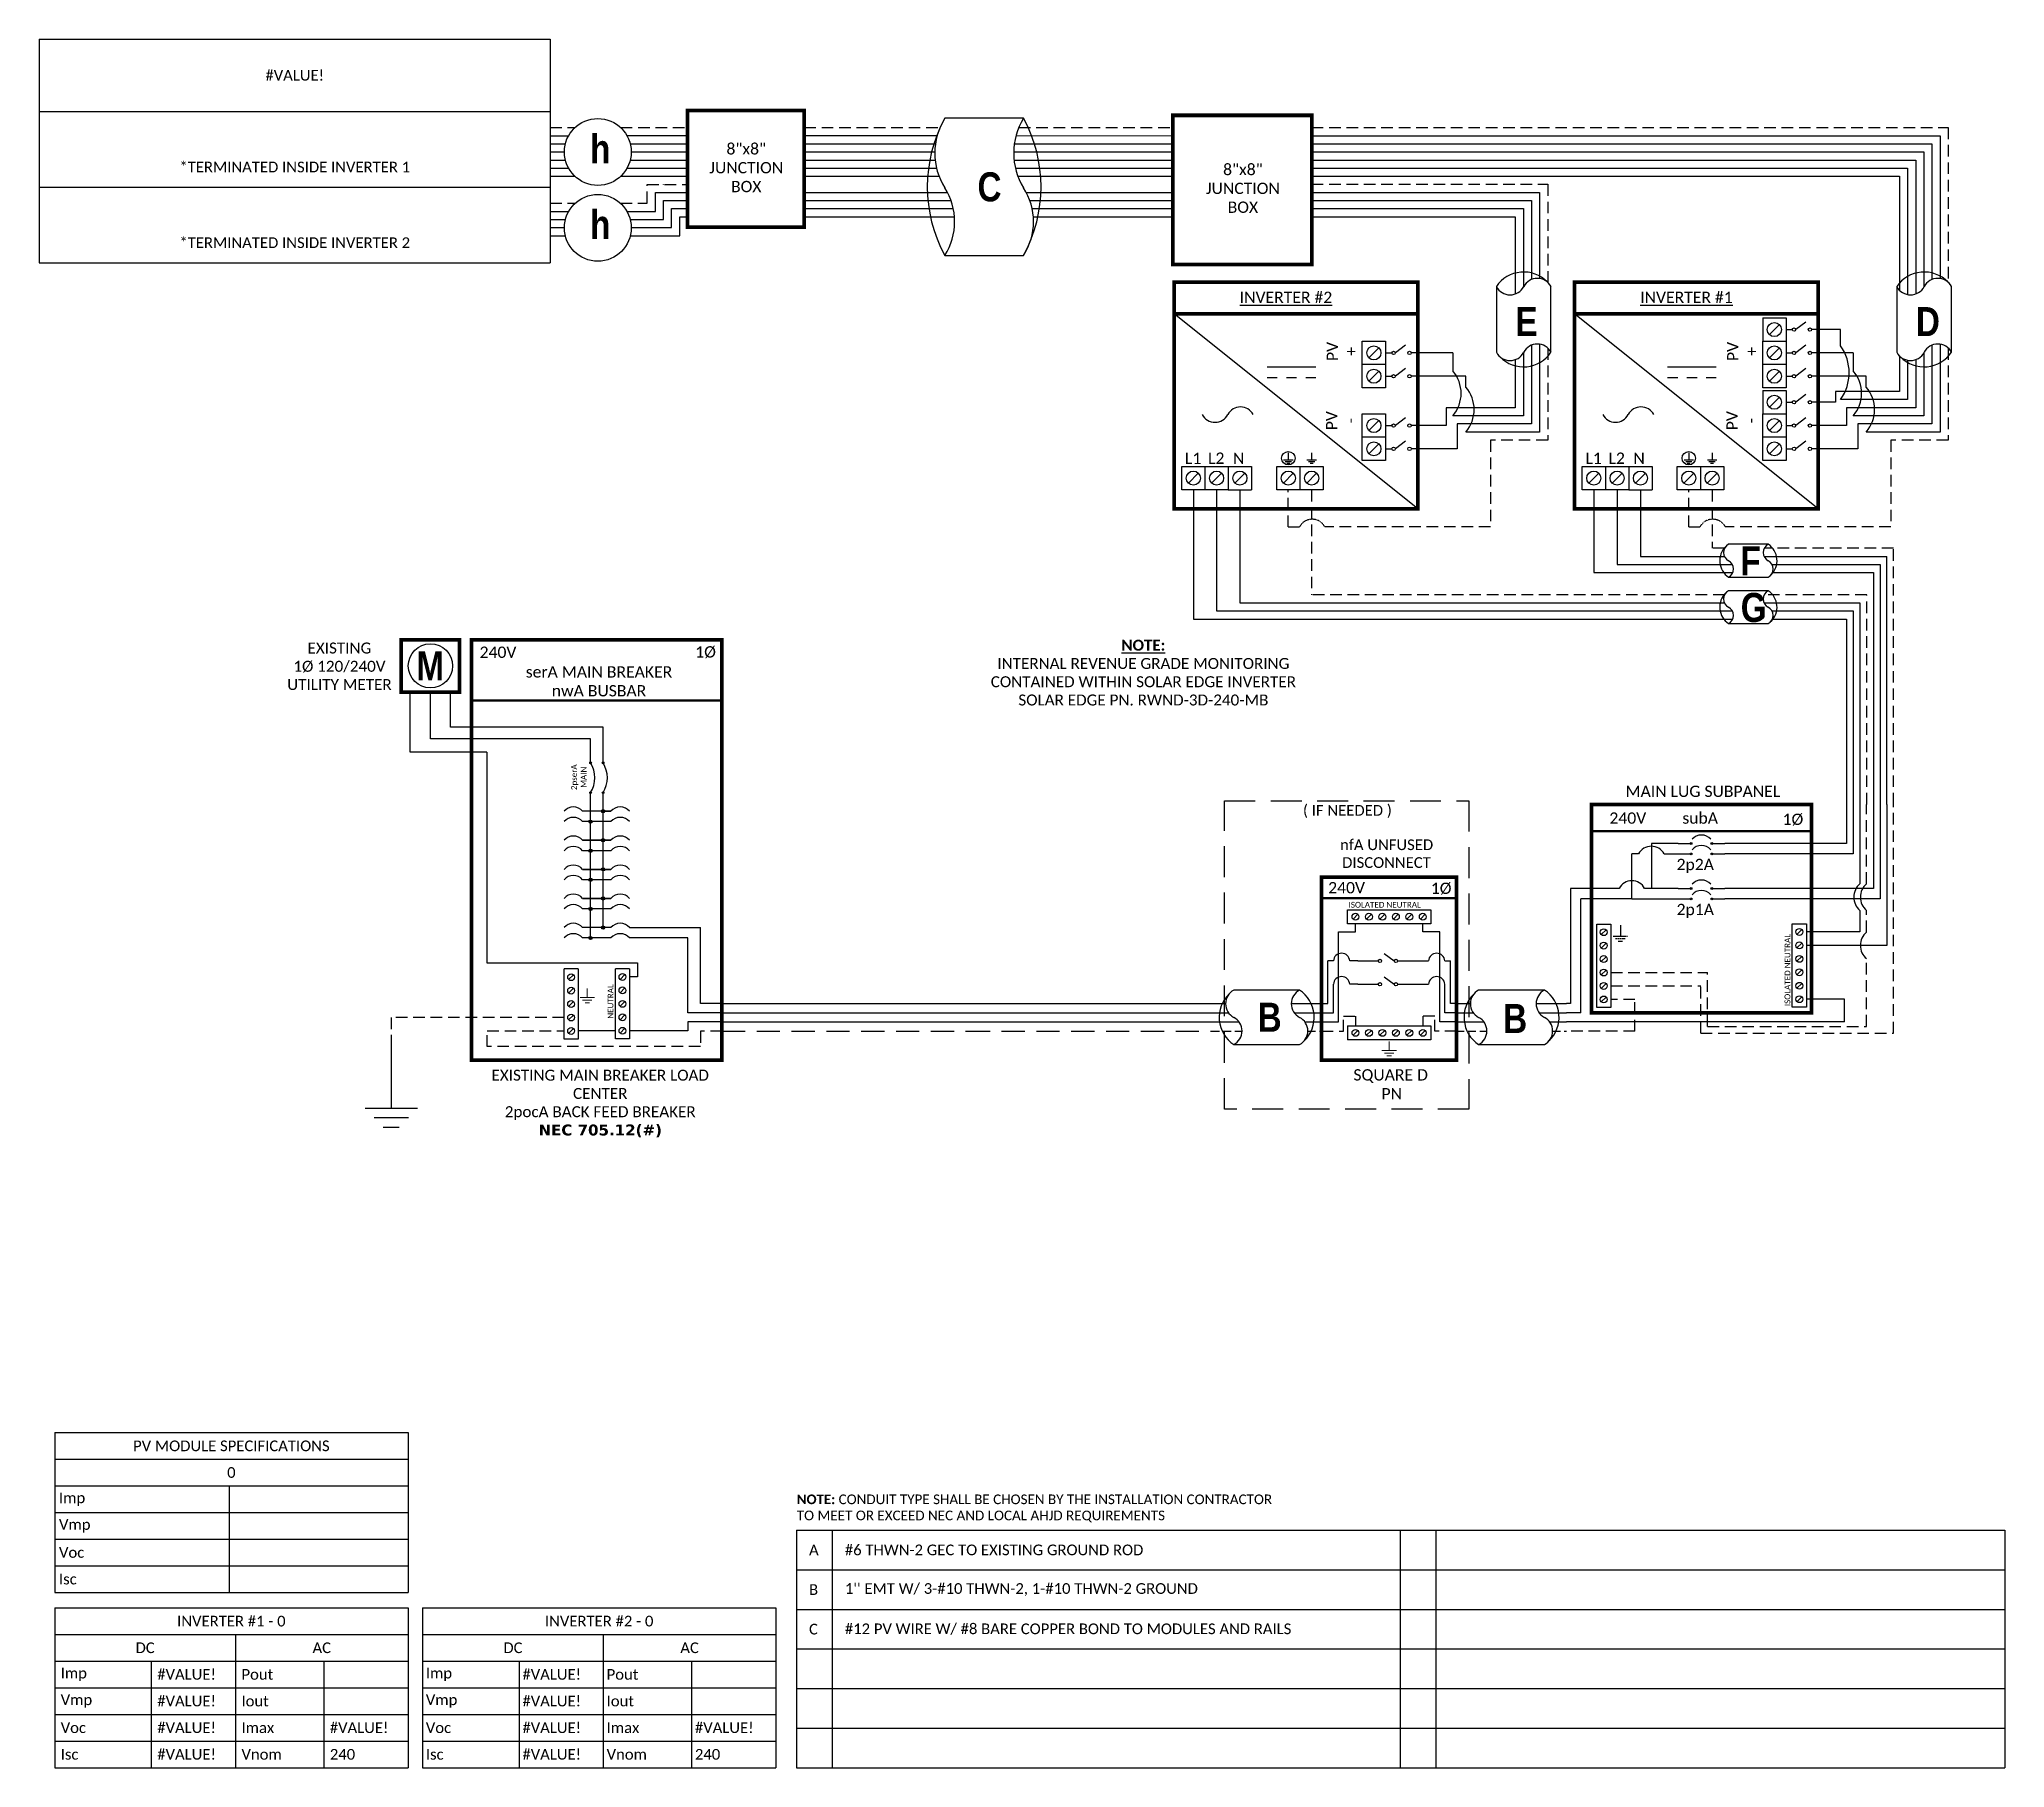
# Model space of a CAD drawing. Header units: feet. Extents: x 21661 to 22296, y 14547 to 15106.
import ezdxf

# ---------------------------------------------------------------- set-up
doc = ezdxf.new("R2010")
doc.units = ezdxf.units.FT
doc.header["$MEASUREMENT"] = 0
doc.linetypes.add('DASHED', pattern=[0.75, 0.5, -0.25])
doc.linetypes.add('HIDDEN', pattern=[0.375, 0.25, -0.125])
for name, color, linetype in [('ONE LINE BLOCKS', 7, 'Continuous'), ('TABLES', 7, 'Continuous'), ('TEXT', 7, 'Continuous'), ('Z - TITLEBLOCK TXT', 7, 'Continuous')]:
    doc.layers.add(name, color=color, linetype=linetype)
doc.styles.add('ONE LINE TXT', font='techb___.ttf')
doc.styles.get("Standard").update_dxf_attribs({"font": 'calibri.ttf'})

msp = doc.modelspace()

# ---------------------------------------------------------------- texts
at = {"color": 1, "linetype": 'Continuous'}
for s, p in [('%%UINVERTER #2', (22049.25, 15020.98)), ('%%UINVERTER #1', (22178.68, 15020.98))]:
    msp.add_text(s, height=3.6576, dxfattribs=at).set_placement(p)
at = {"color": 1, "linetype": 'Continuous', "char_height": 9.3833, "attachment_point": 1, "style": 'ONE LINE TXT'}
for s, insert in [('{\\W1;\\C256;C}', (21964.5, 15063.22)), ('{\\W1;\\C256;E}', (22138.37, 15019.65)), ('{\\W1;\\C256;D}', (22267.8, 15019.65)), ('{\\W1;\\C256;F}', (22211.08, 14942.25)), ('{\\W1;\\C256;G}', (22211.18, 14927.2)), ('{\\W1;\\C256;B}', (22134.39, 14794.28))]:
    msp.add_mtext_dynamic_manual_height_columns(s, width=0.1385, gutter_width=2.13, heights=[0], dxfattribs=dict(at, insert=insert))
at = {"color": 1, "attachment_point": 5}
for s, width, gutter_width, insert, char_height in [('8"x8"  JUNCTION BOX ', 0.4767, 7.17, (22050.28, 15058.02), 3.6576), ('L1', 0.1481, 0.75, (22034.2, 14970.75), 3.658), ('L2', 0.1481, 0.75, (22041.66, 14970.78), 3.658), ('N', 0.1481, 0.75, (22048.91, 14970.73), 3.66), ('L1', 0.1481, 0.75, (22163.63, 14970.75), 3.658), ('L2', 0.1481, 0.75, (22171.09, 14970.78), 3.658), ('N', 0.1481, 0.75, (22178.34, 14970.73), 3.66)]:
    msp.add_mtext_dynamic_manual_height_columns(s, width=width, gutter_width=gutter_width, heights=[0], dxfattribs=dict(at, insert=insert, char_height=char_height))
at = {"color": 1, "char_height": 3.658, "attachment_point": 5, "rotation": 90}
for s, width, insert in [('PV +', 2.8378, (22082.23, 15005.29)), ('PV +', 2.8378, (22211.66, 15005.29)), ('PV -', 2.8013, (22082, 14982.91)), ('PV -', 2.8013, (22211.44, 14982.91))]:
    msp.add_mtext_dynamic_manual_height_columns(s, width=width, gutter_width=0.75, heights=[0], dxfattribs=dict(at, insert=insert))
at = {"color": 10, "insert": (21906.08, 14635.68), "char_height": 3.10896, "attachment_point": 1}
msp.add_mtext_dynamic_manual_height_columns('\\A1;{\\fCalibri|b1|i0|c0|p34;NOTE:} {\\A0;\\H1.0052x;CONDUIT TYPE SHALL BE CHOSEN BY THE INSTALLATION CONTRACTOR\\PTO MEET OR EXCEED NEC AND LOCAL AHJD REQUIREMENTS}', width=164.3528, gutter_width=0, heights=[9.89], dxfattribs=at)
at = {"layer": 'Z - TITLEBLOCK TXT', "color": 1, "linetype": 'Continuous', "char_height": 9.3833, "attachment_point": 1, "style": 'ONE LINE TXT'}
for insert in [(21839.28, 15075.46), (21839.28, 15051.01)]:
    msp.add_mtext_dynamic_manual_height_columns('{\\W1;\\C256;h}', width=0.1385, gutter_width=2.13, heights=[0], dxfattribs=dict(at, insert=insert))

# ---------------------------------------------------------------- blocks, each defined once
blk = doc.blocks.new('2inverterSub')
at = {"layer": 'ONE LINE BLOCKS', "linetype": 'Continuous'}
h = blk.add_hatch(color=1, dxfattribs=at)
h.dxf.hatch_style = 1
edge = h.paths.add_edge_path()
edge.add_arc((40.28, 60.73), 0.291, 0, 360)
h = blk.add_hatch(color=1, dxfattribs=at)
h.dxf.hatch_style = 1
edge = h.paths.add_edge_path()
edge.add_arc((40.28, 57.35), 0.291, 0, 360)
h = blk.add_hatch(color=1, dxfattribs=at)
h.dxf.hatch_style = 1
edge = h.paths.add_edge_path()
edge.add_arc((46.96, 60.73), 0.291, 0, 360)
h = blk.add_hatch(color=1, dxfattribs=at)
h.dxf.hatch_style = 1
edge = h.paths.add_edge_path()
edge.add_arc((46.96, 57.35), 0.291, 0, 360)
h = blk.add_hatch(color=1, dxfattribs=at)
h.dxf.hatch_style = 1
edge = h.paths.add_edge_path()
edge.add_arc((40.28, 46.17), 0.291, 0, 360)
h = blk.add_hatch(color=1, dxfattribs=at)
h.dxf.hatch_style = 1
edge = h.paths.add_edge_path()
edge.add_arc((46.96, 46.17), 0.291, 0, 360)
h = blk.add_hatch(color=1, dxfattribs=at)
h.dxf.hatch_style = 1
edge = h.paths.add_edge_path()
edge.add_arc((40.28, 42.79), 0.291, 0, 360)
h = blk.add_hatch(color=1, dxfattribs=at)
h.dxf.hatch_style = 1
edge = h.paths.add_edge_path()
edge.add_arc((46.96, 42.79), 0.291, 0, 360)
at = {"color": 7, "linetype": 'Continuous'}
for p, q in [((90.5, 73.37), (90.5, 60.73)), ((99.2, 73.37), (99.2, 46.17)), ((36.09, 60.73), (27.43, 60.73)), ((27.43, 60.73), (27.43, 46.17)), ((90.5, 60.73), (51.15, 60.73)), ((17.02, 46.17), (1.34, 46.17)), ((1.34, 46.17), (1.34, 9)), ((36.09, 46.17), (25.26, 46.17)), ((99.2, 46.17), (51.15, 46.17)), ((1.34, 9), (0, 9))]:
    blk.add_line(p, q, dxfattribs=at)
at = {"color": 10, "linetype": 'Continuous'}
for p, q in [((92.67, 73.37), (92.67, 57.35)), ((101.37, 73.37), (101.37, 42.79)), ((21.14, 42.79), (21.14, 57.35)), ((23.31, 57.35), (21.14, 57.35)), ((31.55, 57.35), (36.09, 57.35)), ((92.67, 57.35), (51.15, 57.35)), ((21.14, 42.79), (4.63, 42.79)), ((4.63, 6), (4.63, 42.79)), ((21.14, 42.79), (36.09, 42.79)), ((101.37, 42.79), (51.15, 42.79)), ((4.63, 6), (0, 6))]:
    blk.add_line(p, q, dxfattribs=at)
at = {"color": 253, "linetype": 'Continuous'}
for p, q in [((94.85, 73.37), (94.85, 47.66)), ((103.55, 73.37), (103.55, 27.76)), ((94.85, 39.1), (94.85, 32.11)), ((94.85, 32.11), (77.54, 32.11)), ((103.55, 27.76), (77.54, 27.76)), ((89.88, 10.36), (77.54, 10.36)), ((89.88, 3), (89.88, 10.36)), ((89.88, 3), (0, 3))]:
    blk.add_line(p, q, dxfattribs=at)
at = {"color": 10, "linetype": 'Continuous'}
blk.add_arc((27.43, 55.19), 4.65, 27.66392, 152.33608, dxfattribs=at)
at = {"color": 7, "linetype": 'Continuous'}
blk.add_arc((21.14, 44.01), 4.65, 27.66392, 152.33608, dxfattribs=at)
at = {"color": 253, "linetype": 'Continuous'}
blk.add_arc((98.43, 43.38), 5.58, 129.92155, 230.07845, dxfattribs=at)
at = {"layer": 'ONE LINE BLOCKS', "lineweight": 50}
blk.add_line((8.04, 64.67), (79.2, 64.67), dxfattribs=at)
at = {"layer": 'ONE LINE BLOCKS', "lineweight": 50, "const_width": 1.19}
blk.add_lwpolyline([(8.04, 6.01), (8.04, 73.37), (79.2, 73.37), (79.2, 6.01)], close=True, dxfattribs=at)
at = {"layer": 'TEXT', "color": 92, "linetype": 'HIDDEN', "ltscale": 15}
for p, q in [((97.02, 47.66), (97.02, 73.37)), ((105.72, -0.66), (105.72, 73.37)), ((97.02, 32.03), (97.02, 39.1)), ((97.02, 1.52), (97.02, 23.48)), ((14.31, 18.99), (45.6, 18.99)), ((14.31, 14.64), (43.39, 14.64)), ((43.39, -0.66), (43.39, 14.64)), ((45.6, 1.52), (45.6, 18.99)), ((22.14, 10.28), (14.31, 10.28)), ((22.14, 0), (22.14, 10.28)), ((22.14, 0), (0, 0)), ((45.6, 1.52), (97.02, 1.52)), ((43.39, -0.66), (105.72, -0.66))]:
    blk.add_line(p, q, dxfattribs=at)
at = {"layer": 'TEXT', "color": 92, "linetype": 'HIDDEN', "flags": 128}
for points in [[(17.42, 34.26), (17.42, 30.76)], [(15.08, 30.76), (19.76, 30.76)], [(18.95, 29.89), (15.89, 29.89)], [(18.13, 29.02), (16.7, 29.02)]]:
    blk.add_lwpolyline(points, dxfattribs=at)
at = {"layer": 'TEXT', "color": 92, "linetype": 'Continuous', "ltscale": 4}
for centre in [(100.49, 43.38), (100.49, 27.76)]:
    blk.add_arc(centre, 5.51, 129.05896, 230.94104, dxfattribs=at)
at = {"layer": 'Z - TITLEBLOCK TXT', "color": 1, "linetype": 'Continuous'}
for p, q in [((9.77, 7.69), (9.77, 34.63)), ((9.77, 34.63), (14.31, 34.63)), ((14.31, 34.63), (14.31, 7.69)), ((73, 7.76), (73, 34.71)), ((73, 34.71), (77.54, 34.71)), ((77.54, 34.71), (77.54, 7.76)), ((14.31, 7.69), (9.77, 7.69)), ((77.54, 7.76), (73, 7.76))]:
    blk.add_line(p, q, dxfattribs=at)
at = {"layer": 'Z - TITLEBLOCK TXT', "color": 4, "linetype": 'Continuous'}
for p, q in [((12.83, 32.82), (11.25, 31.25)), ((76.06, 32.9), (74.49, 31.32)), ((12.83, 28.47), (11.25, 26.9)), ((76.06, 28.54), (74.49, 26.97)), ((12.83, 24.12), (11.25, 22.55)), ((12.83, 19.77), (11.25, 18.2)), ((76.06, 24.19), (74.49, 22.62)), ((76.06, 19.84), (74.49, 18.27)), ((12.83, 15.42), (11.25, 13.85)), ((76.06, 15.49), (74.49, 13.92)), ((12.83, 11.07), (11.25, 9.5)), ((76.06, 11.14), (74.49, 9.57))]:
    blk.add_line(p, q, dxfattribs=at)
at = {"layer": 'Z - TITLEBLOCK TXT', "color": 1, "linetype": 'Continuous', "flags": 128}
for points in [[(36.09, 60.73), (40.28, 60.73)], [(36.09, 60.73), (40.28, 60.73)], [(36.09, 57.35), (40.28, 57.35)], [(36.09, 57.35), (40.28, 57.35)], [(46.96, 60.73), (51.15, 60.73)], [(46.96, 57.35), (51.15, 57.35)], [(36.09, 46.17), (40.28, 46.17)], [(36.09, 46.17), (40.28, 46.17)], [(46.96, 46.17), (51.15, 46.17)], [(36.09, 42.79), (40.28, 42.79)], [(36.09, 42.79), (40.28, 42.79)], [(46.96, 42.79), (51.15, 42.79)]]:
    blk.add_lwpolyline(points, dxfattribs=at)
at = {"layer": 'Z - TITLEBLOCK TXT', "color": 1, "linetype": 'Continuous'}
for centre in [(40.28, 60.73), (40.28, 57.35), (46.96, 60.73), (46.96, 57.35), (40.28, 46.17), (46.96, 46.17), (40.28, 42.79), (46.96, 42.79)]:
    blk.add_circle(centre, 0.291, dxfattribs=at)
at = {"layer": 'Z - TITLEBLOCK TXT', "color": 4, "linetype": 'Continuous'}
for centre in [(12.04, 32.04), (75.27, 32.11), (12.04, 27.69), (75.27, 27.76), (12.04, 23.34), (12.04, 18.99), (75.27, 23.41), (75.27, 19.06), (12.04, 14.64), (75.27, 14.71), (12.04, 10.28), (75.27, 10.36)]:
    blk.add_circle(centre, 1.11, dxfattribs=at)
at = {"layer": 'Z - TITLEBLOCK TXT', "color": 1, "linetype": 'Continuous'}
for centre in [(43.62, 59.53), (43.62, 56.15), (43.62, 44.97), (43.62, 41.59)]:
    blk.add_arc(centre, 3.93, 40.3392, 139.6608, dxfattribs=at)
at = {"layer": 'TABLES', "color": 1, "linetype": 'Continuous'}
for s, p in [('2p2A', (35.59, 52.11)), ('2p1A', (35.59, 37.55))]:
    blk.add_text(s, height=3.658, dxfattribs=at).set_placement(p)
at = {"layer": 'TABLES', "color": 4, "linetype": 'Continuous'}
blk.add_text('ISOLATED NEUTRAL', height=1.8743, rotation=90, dxfattribs=at).set_placement((72.35, 8.12))
at = {"layer": 'TEXT', "color": 1, "attachment_point": 5}
for s, width, gutter_width, insert, char_height in [('MAIN LUG SUBPANEL ', 62.3984, 7.17, (44.08, 77.57), 3.6576), ('240V', 0.1481, 0.75, (19.83, 68.92), 3.658), ('subA', 0.1481, 0.75, (43.21, 68.92), 3.658), ('1Ø', 0.1481, 0.75, (73.19, 68.41), 3.658)]:
    blk.add_mtext_dynamic_manual_height_columns(s, width=width, gutter_width=gutter_width, heights=[0], dxfattribs=dict(at, insert=insert, char_height=char_height))
blk = doc.blocks.new('*U16')
at = {"color": 7, "linetype": 'Continuous'}
for p, q in [((-7.14, 13.31), (-28.39, 13.31)), ((-28.39, -4.31), (-7.14, -4.31))]:
    blk.add_line(p, q, dxfattribs=at)
at = {"color": 7}
for p, q in [((-35.53, 9), (-31.05, 9)), ((-9.81, 9), (0, 9))]:
    blk.add_line(p, q, dxfattribs=at)
at = {"color": 10}
for p, q in [((-35.53, 6), (-30.11, 6)), ((-8.87, 6), (0, 6))]:
    blk.add_line(p, q, dxfattribs=at)
at = {"color": 253}
for p, q in [((-35.53, 3), (-26.66, 3)), ((-5.41, 3), (0, 3))]:
    blk.add_line(p, q, dxfattribs=at)
at = {"color": 92, "linetype": 'HIDDEN', "ltscale": 10}
for p, q in [((-4.48, 0), (0, 0)), ((-35.53, 0), (-25.72, 0))]:
    blk.add_line(p, q, dxfattribs=at)
at = {"linetype": 'Continuous'}
for centre, start, end in [((-26.08, 8.91), 117.66392, 242.33608), ((-4.83, 8.91), 117.66392, 242.33608), ((-30.7, 0.09), 297.66392, 62.33608), ((-9.45, 0.09), 297.66392, 62.33608)]:
    blk.add_arc(centre, 4.98, start, end, dxfattribs=at)
at = {"color": 7, "linetype": 'Continuous'}
for centre, start, end in [((-12.99, 4.5), 313.97324, 56.42648), ((-22.54, 4.5), 133.97324, 236.42648)]:
    blk.add_arc(centre, 10.58, start, end, dxfattribs=at)
blk = doc.blocks.new('*U23')
at = {"color": 7}
blk.add_line((-79.14, 9), (0, 9), dxfattribs=at)
at = {"color": 10}
blk.add_line((-79.14, 6), (0, 6), dxfattribs=at)
at = {"color": 253}
blk.add_line((-79.14, 3), (0, 3), dxfattribs=at)
at = {"color": 92, "linetype": 'DASHED', "ltscale": 15}
blk.add_line((-79.14, 0), (0, 0), dxfattribs=at)
blk = doc.blocks.new('breakerPanel')
at = {"linetype": 'Continuous'}
h = blk.add_hatch(color=1, dxfattribs=at)
h.dxf.hatch_style = 1
edge = h.paths.add_edge_path()
edge.add_arc((-42.47, 86.8), 0.291, 0, 360)
h = blk.add_hatch(color=1, dxfattribs=at)
h.dxf.hatch_style = 1
edge = h.paths.add_edge_path()
edge.add_arc((-38.44, 86.8), 0.291, 0, 360)
h = blk.add_hatch(color=1, dxfattribs=at)
h.dxf.hatch_style = 1
edge = h.paths.add_edge_path()
edge.add_arc((-42.47, 77.16), 0.291, 0, 360)
h = blk.add_hatch(color=1, dxfattribs=at)
h.dxf.hatch_style = 1
edge = h.paths.add_edge_path()
edge.add_arc((-38.44, 77.16), 0.291, 0, 360)
h = blk.add_hatch(color=1, dxfattribs=at)
h.dxf.hatch_style = 1
edge = h.paths.add_edge_path()
edge.add_arc((-38.44, 71.16), 0.528, 0, 360)
h = blk.add_hatch(color=1, dxfattribs=at)
h.dxf.hatch_style = 1
edge = h.paths.add_edge_path()
edge.add_arc((-42.47, 67.78), 0.528, 0, 360)
h = blk.add_hatch(color=1, dxfattribs=at)
h.dxf.hatch_style = 1
edge = h.paths.add_edge_path()
edge.add_arc((-42.47, 58.38), 0.528, 0, 360)
h = blk.add_hatch(color=1, dxfattribs=at)
h.dxf.hatch_style = 1
edge = h.paths.add_edge_path()
edge.add_arc((-38.44, 61.76), 0.528, 0, 360)
h = blk.add_hatch(color=1, dxfattribs=at)
h.dxf.hatch_style = 1
edge = h.paths.add_edge_path()
edge.add_arc((-38.44, 52.36), 0.528, 0, 360)
h = blk.add_hatch(color=1, dxfattribs=at)
h.dxf.hatch_style = 1
edge = h.paths.add_edge_path()
edge.add_arc((-42.47, 48.98), 0.528, 0, 360)
h = blk.add_hatch(color=1, dxfattribs=at)
h.dxf.hatch_style = 1
edge = h.paths.add_edge_path()
edge.add_arc((-42.47, 39.58), 0.528, 0, 360)
h = blk.add_hatch(color=1, dxfattribs=at)
h.dxf.hatch_style = 1
edge = h.paths.add_edge_path()
edge.add_arc((-38.44, 42.95), 0.528, 0, 360)
h = blk.add_hatch(color=1, dxfattribs=at)
h.dxf.hatch_style = 1
edge = h.paths.add_edge_path()
edge.add_arc((-38.44, 33.55), 0.528, 0, 360)
h = blk.add_hatch(color=1, dxfattribs=at)
h.dxf.hatch_style = 1
edge = h.paths.add_edge_path()
edge.add_arc((-42.47, 30.17), 0.528, 0, 360)
at = {"color": 253, "linetype": 'Continuous'}
for p, q in [((-100.73, 90.2), (-100.73, 109.7)), ((-76.04, 90.2), (-100.73, 90.2)), ((-76.04, 90.2), (-76.04, 22.16)), ((-76.04, 22.16), (-27.25, 22.16)), ((-27.25, 22.16), (-27.25, 17.57)), ((-27.25, 17.57), (-29.89, 17.57)), ((-11.01, 0.16), (-29.89, 0.16)), ((0, 3), (-11.01, 3)), ((-11.01, 3), (-11.01, 0.16))]:
    blk.add_line(p, q, dxfattribs=at)
at = {"color": 10, "linetype": 'Continuous'}
for p, q in [((-94.24, 94.51), (-94.24, 109.7)), ((-42.47, 94.51), (-94.24, 94.51)), ((-42.47, 87.09), (-42.47, 94.51)), ((-42.47, 30.17), (-42.47, 76.87)), ((-35.88, 67.78), (-45.04, 67.78)), ((-35.88, 58.38), (-45.04, 58.38)), ((-35.88, 48.98), (-45.04, 48.98)), ((-35.88, 39.58), (-45.04, 39.58)), ((-35.88, 30.17), (-45.04, 30.17)), ((-10.98, 30.17), (-29.89, 30.17)), ((-10.98, 6), (-10.98, 30.17)), ((0, 6), (-10.98, 6))]:
    blk.add_line(p, q, dxfattribs=at)
at = {"color": 7, "linetype": 'Continuous'}
for p, q in [((-87.75, 98.34), (-87.75, 109.7)), ((-38.44, 98.34), (-87.75, 98.34)), ((-38.44, 87.09), (-38.44, 98.34)), ((-38.44, 61.76), (-38.44, 76.87)), ((-35.88, 71.16), (-45.04, 71.16)), ((-38.44, 71.16), (-35.88, 71.16)), ((-45.04, 61.76), (-35.88, 61.76)), ((-35.88, 61.76), (-45.04, 61.76)), ((-38.44, 52.36), (-38.44, 61.76)), ((-45.04, 52.36), (-35.88, 52.36)), ((-35.88, 52.36), (-45.04, 52.36)), ((-38.44, 42.95), (-38.44, 52.36)), ((-45.04, 42.95), (-35.88, 42.95)), ((-35.88, 42.95), (-45.04, 42.95)), ((-38.44, 33.55), (-38.44, 42.95)), ((-35.88, 33.55), (-45.04, 33.55)), ((-6.96, 9), (-6.96, 33.55))]:
    blk.add_line(p, q, dxfattribs=at)
at = {"lineweight": 50}
blk.add_line((-80.92, 106.95), (0, 106.95), dxfattribs=at)
at = {"color": 7}
for p, q in [((-29.89, 33.55), (-6.96, 33.55)), ((0, 9), (-6.96, 9))]:
    blk.add_line(p, q, dxfattribs=at)
at = {"color": 1, "linetype": 'Continuous'}
for p, q in [((-51.03, -2.51), (-51.03, 20.23)), ((-46.49, 20.23), (-51.03, 20.23)), ((-46.49, 20.23), (-46.49, -2.51)), ((-34.43, -2.43), (-34.43, 20.16)), ((-29.89, 20.16), (-34.43, 20.16)), ((-29.89, 20.16), (-29.89, -2.43)), ((-46.49, -2.51), (-51.03, -2.51)), ((-29.89, -2.43), (-34.43, -2.43))]:
    blk.add_line(p, q, dxfattribs=at)
at = {"color": 4, "linetype": 'Continuous'}
for p, q in [((-47.97, 18.28), (-49.55, 16.71)), ((-47.97, 13.93), (-49.55, 12.36)), ((-31.37, 18.35), (-32.94, 16.78)), ((-31.37, 14), (-32.94, 12.43)), ((-47.97, 9.58), (-49.55, 8.01)), ((-31.37, 9.65), (-32.94, 8.08)), ((-47.97, 5.23), (-49.55, 3.66)), ((-47.97, 0.88), (-49.55, -0.69)), ((-31.37, 5.3), (-32.94, 3.73)), ((-31.37, 0.95), (-32.94, -0.62))]:
    blk.add_line(p, q, dxfattribs=at)
at = {"color": 92, "linetype": 'HIDDEN', "ltscale": 15}
for p, q in [((-51.03, 4.44), (-106.89, 4.44)), ((-106.89, 4.44), (-106.89, -4.87)), ((-75.84, -4.96), (-75.84, 0.09)), ((-75.84, 0.09), (-51.03, 0.09)), ((0, 0), (-6.96, 0)), ((-6.96, -4.96), (-75.84, -4.96)), ((-6.96, 0), (-6.96, -4.96))]:
    blk.add_line(p, q, dxfattribs=at)
at = {"color": 92, "linetype": 'Continuous', "ltscale": 15}
blk.add_line((-34.43, 0.09), (-46.49, 0.09), dxfattribs=at)
at = {"color": 92, "ltscale": 15}
blk.add_line((-106.89, -4.87), (-106.89, -24.84), dxfattribs=at)
at = {"lineweight": 50, "const_width": 1.19}
for points in [[(-103.67, 109.7), (-103.67, 126.59), (-84.82, 126.59), (-84.82, 109.7)], [(-80.92, -9.3), (-80.92, 126.59), (0, 126.59), (0, -9.3)]]:
    blk.add_lwpolyline(points, close=True, dxfattribs=at)
at = {"color": 92, "linetype": 'Continuous', "lineweight": 5, "ltscale": 0.05, "flags": 128}
for points in [[(-43.54, 13.81), (-43.54, 10.97)], [(-45.88, 10.97), (-41.2, 10.97)], [(-42.01, 10.1), (-45.07, 10.1)], [(-42.82, 9.23), (-44.25, 9.23)]]:
    blk.add_lwpolyline(points, dxfattribs=at)
at = {"color": 92, "linetype": 'Continuous', "ltscale": 4, "flags": 128}
for points in [[(-115.37, -24.84), (-98.41, -24.84)], [(-101.35, -27.98), (-112.43, -27.98)], [(-104.29, -31.12), (-109.49, -31.12)]]:
    blk.add_lwpolyline(points, dxfattribs=at)
at = {"linetype": 'Continuous'}
blk.add_circle((-94.24, 118.15), 7.15, dxfattribs=at)
at = {"color": 1, "linetype": 'Continuous'}
for centre, radius in [((-42.47, 86.8), 0.291), ((-38.44, 86.8), 0.291), ((-42.47, 77.16), 0.291), ((-38.44, 77.16), 0.291), ((-38.44, 71.16), 0.528), ((-42.47, 67.78), 0.528), ((-42.47, 58.38), 0.528), ((-38.44, 61.76), 0.528), ((-38.44, 52.36), 0.528), ((-42.47, 48.98), 0.528), ((-42.47, 39.58), 0.528), ((-38.44, 42.95), 0.528), ((-38.44, 33.55), 0.528), ((-42.47, 30.17), 0.528)]:
    blk.add_circle(centre, radius, dxfattribs=at)
at = {"color": 4, "linetype": 'Continuous'}
for centre in [(-48.76, 17.49), (-48.76, 13.14), (-32.16, 17.57), (-32.16, 13.21), (-48.76, 8.79), (-32.16, 8.86), (-48.76, 4.44), (-48.76, 0.09), (-32.16, 4.51), (-32.16, 0.16)]:
    blk.add_circle(centre, 1.11, dxfattribs=at)
at = {"color": 1, "linetype": 'Continuous'}
for centre, radius, start, end in [((-50.14, 81.98), 9.06, 327.87082, 32.12918), ((-46.11, 81.98), 9.06, 327.87082, 32.12918), ((-48.03, 68.62), 3.93, 40.3392, 139.6608), ((-32.88, 68.62), 3.93, 40.3392, 139.6608), ((-48.03, 65.24), 3.93, 40.3392, 139.6608), ((-32.88, 65.24), 3.93, 40.3392, 139.6608), ((-48.03, 59.21), 3.93, 40.3392, 139.6608), ((-48.03, 55.84), 3.93, 40.3392, 139.6608), ((-32.88, 59.21), 3.93, 40.3392, 139.6608), ((-32.88, 55.84), 3.93, 40.3392, 139.6608), ((-48.03, 49.81), 3.93, 40.3392, 139.6608), ((-32.88, 49.81), 3.93, 40.3392, 139.6608), ((-48.03, 46.43), 3.93, 40.3392, 139.6608), ((-32.88, 46.43), 3.93, 40.3392, 139.6608), ((-48.03, 40.41), 3.93, 40.3392, 139.6608), ((-48.03, 37.03), 3.93, 40.3392, 139.6608), ((-32.88, 40.41), 3.93, 40.3392, 139.6608), ((-32.88, 37.03), 3.93, 40.3392, 139.6608), ((-48.03, 31.01), 3.93, 40.3392, 139.6608), ((-32.88, 31.01), 3.93, 40.3392, 139.6608), ((-48.03, 27.63), 3.93, 40.3392, 139.6608), ((-32.88, 27.63), 3.93, 40.3392, 139.6608)]:
    blk.add_arc(centre, radius, start, end, dxfattribs=at)
at = {"color": 253, "linetype": 'Continuous', "style": 'ONE LINE TXT'}
blk.add_text('M', height=9.38, dxfattribs=at).set_placement((-98.8, 113.43))
at = {"color": 4, "linetype": 'Continuous'}
blk.add_text('NEUTRAL', height=1.874, rotation=90, dxfattribs=at).set_placement((-35.08, 4.08))
at = {"color": 1, "attachment_point": 5}
for s, width, gutter_width, heights, insert, char_height in [('EXISTING\\P1Ø 120/240V UTILITY METER', 37.8067, 7.17, [0], (-123.64, 118), 3.5433), ('240V', 0.1481, 0.75, [0], (-72.39, 122.54), 3.658), ('1Ø', 0.1481, 0.75, [0], (-5.31, 122.54), 3.658), ('serA MAIN BREAKER\\PnwA BUSBAR', 72.4998, 0.75, [0], (-39.75, 113.14), 3.6576), ('EXISTING MAIN BREAKER LOAD CENTER\\P2pocA BACK FEED BREAKER \\P{\\fVerdana|b1|i0|c0|p34;NEC 705.12(#)}', 79.2627, 97.94, [154.49], (-39.35, -23.38), 3.5433)]:
    blk.add_mtext_dynamic_manual_height_columns(s, width=width, gutter_width=gutter_width, heights=heights, dxfattribs=dict(at, insert=insert, char_height=char_height))
at = {"color": 4, "linetype": 'Continuous', "insert": (-46.25, 82.15), "char_height": 1.874, "attachment_point": 5, "rotation": 90}
blk.add_mtext_dynamic_manual_height_columns('2pserA\\PMAIN', width=0.1481, gutter_width=0.75, heights=[0], dxfattribs=at)
blk = doc.blocks.new('*U25')
at = {"color": 7}
blk.add_blockref('breakerPanel', (0, 0), dxfattribs=at)
blk = doc.blocks.new('unfusedDisconnect')
at = {"lineweight": 50}
blk.add_line((-43.61, 43.06), (0, 43.06), dxfattribs=at)
at = {"color": 1, "linetype": 'Continuous'}
for p, q in [((-35.27, 34.78), (-35.27, 39.32)), ((-35.27, 39.32), (-8.32, 39.32)), ((-8.32, 39.32), (-8.32, 34.78)), ((-8.32, 34.78), (-35.27, 34.78)), ((-31.89, 22.73), (-25.32, 22.73)), ((-23.43, 25.18), (-20.16, 22.74)), ((-19.08, 22.73), (-11.7, 22.73)), ((-31.89, 15.2), (-25.32, 15.2)), ((-23.43, 17.65), (-20.16, 15.2)), ((-19.08, 15.2), (-11.7, 15.19)), ((-35.27, 1.76), (-8.32, 1.76)), ((-35.27, 1.76), (-35.27, -2.78)), ((-8.32, 1.76), (-8.32, -2.78)), ((-8.32, -2.78), (-35.27, -2.78))]:
    blk.add_line(p, q, dxfattribs=at)
at = {"color": 253, "linetype": 'Continuous'}
for p, q in [((-38.16, 3), (-38.16, 32.17)), ((-38.16, 32.17), (-32.67, 32.17)), ((-32.67, 32.17), (-32.67, 34.78)), ((-10.92, 32.17), (-10.92, 34.78)), ((-5.43, 32.17), (-10.92, 32.17)), ((-5.43, 3), (-5.43, 32.17)), ((-43.61, 3), (-38.16, 3)), ((0, 3), (-5.43, 3))]:
    blk.add_line(p, q, dxfattribs=at)
at = {"color": 4, "linetype": 'Continuous'}
for p, q in [((-31.89, 37.83), (-33.46, 36.26)), ((-27.53, 37.83), (-29.11, 36.26)), ((-23.18, 37.83), (-24.76, 36.26)), ((-18.83, 37.83), (-20.41, 36.26)), ((-14.48, 37.83), (-16.06, 36.26)), ((-10.13, 37.83), (-11.7, 36.26)), ((-31.89, 0.28), (-33.46, -1.3)), ((-27.53, 0.28), (-29.11, -1.3)), ((-23.18, 0.28), (-24.76, -1.3)), ((-18.83, 0.28), (-20.41, -1.3)), ((-14.48, 0.28), (-16.06, -1.3)), ((-10.13, 0.28), (-11.7, -1.3))]:
    blk.add_line(p, q, dxfattribs=at)
at = {"color": 7, "linetype": 'Continuous'}
for p, q in [((-41.66, 9), (-41.66, 22.73)), ((-39.8, 22.73), (-41.66, 22.73)), ((-31.89, 22.73), (-34.52, 22.73)), ((-11.7, 22.73), (-9.07, 22.73)), ((-3.79, 22.73), (-1.93, 22.73)), ((-1.93, 9), (-1.93, 22.73))]:
    blk.add_line(p, q, dxfattribs=at)
at = {"color": 10, "linetype": 'Continuous'}
for p, q in [((-39.8, 6), (-39.8, 15.2)), ((-31.89, 15.2), (-34.52, 15.2)), ((-11.7, 15.2), (-9.07, 15.2)), ((-3.79, 6), (-3.79, 15.2)), ((-43.61, 6), (-39.8, 6)), ((0, 6), (-3.79, 6))]:
    blk.add_line(p, q, dxfattribs=at)
at = {"color": 7}
for p, q in [((-43.61, 9), (-41.66, 9)), ((0, 9), (-1.93, 9))]:
    blk.add_line(p, q, dxfattribs=at)
at = {"color": 92, "linetype": 'HIDDEN', "ltscale": 15}
for p, q in [((-43.61, 0), (-36.58, 0)), ((-36.58, 0), (-36.58, 4.9)), ((-36.58, 4.9), (-32.67, 4.9)), ((-32.67, 4.9), (-32.67, 1.76)), ((-7.01, 4.9), (-10.92, 4.9)), ((-10.92, 4.9), (-10.92, 1.76)), ((-7.01, 0), (-7.01, 4.9)), ((0, 0), (-7.01, 0))]:
    blk.add_line(p, q, dxfattribs=at)
at = {"lineweight": 50, "const_width": 1.19}
blk.add_lwpolyline([(-43.61, -9.34), (-43.61, 49.84), (0, 49.84), (0, -9.34)], close=True, dxfattribs=at)
at = {"color": 92, "linetype": 'Continuous', "lineweight": 5, "ltscale": 0.05, "flags": 128}
for points in [[(-24.14, -6.17), (-19.45, -6.17)], [(-21.8, -3.32), (-21.8, -6.17)], [(-20.27, -7.03), (-23.32, -7.03)], [(-21.08, -7.9), (-22.51, -7.9)]]:
    blk.add_lwpolyline(points, dxfattribs=at)
at = {"color": 4, "linetype": 'Continuous'}
for centre in [(-32.67, 37.05), (-28.32, 37.05), (-23.97, 37.05), (-19.62, 37.05), (-15.27, 37.05), (-10.92, 37.05), (-32.67, -0.51), (-28.32, -0.51), (-23.97, -0.51), (-19.62, -0.51), (-15.27, -0.51), (-10.92, -0.51)]:
    blk.add_circle(centre, 1.11, dxfattribs=at)
at = {"color": 1, "linetype": 'Continuous'}
for centre in [(-24.78, 22.73), (-19.62, 22.73), (-24.78, 15.2), (-19.62, 15.2)]:
    blk.add_circle(centre, 0.541, dxfattribs=at)
at = {"color": 7, "linetype": 'Continuous'}
for centre in [(-37.16, 22.58), (-6.43, 22.58)]:
    blk.add_arc(centre, 2.64, 3.28193, 176.71807, dxfattribs=at)
at = {"color": 10, "linetype": 'Continuous'}
for centre in [(-37.16, 15.04), (-6.43, 15.04)]:
    blk.add_arc(centre, 2.64, 3.28193, 176.71807, dxfattribs=at)
at = {"color": 4, "linetype": 'Continuous'}
blk.add_text('ISOLATED NEUTRAL', height=1.8743, dxfattribs=at).set_placement((-34.91, 39.97))
at = {"color": 1}
for s, width, gutter_width, heights, insert, char_height, attachment_point in [('\\A1;\\pi17.559;nfA UNFUSED\\P\\pi18.229;DISCONNECT', 64.922, 0, [11.89], (-55.21, 62.04), 3.4544, 1), ('240V', 0.1481, 0.75, [0], (-35.55, 46.4), 3.658, 5), ('1Ø', 0.1481, 0.75, [0], (-4.98, 46.1), 3.658, 5), ('\\A1;\\pi13.903,t32.191;SQUARE D\\P\\pi22.981,t41.269;PN', 51.6906, 0.203, [45.94], (-47.25, -12.27), 3.6576, 1)]:
    blk.add_mtext_dynamic_manual_height_columns(s, width=width, gutter_width=gutter_width, heights=heights, dxfattribs=dict(at, insert=insert, char_height=char_height, attachment_point=attachment_point))
blk = doc.blocks.new('*U21')
at = {"color": 10, "linetype": 'DASHED', "ltscale": 20}
blk.add_lwpolyline([(-75.05, 74.56), (3.97, 74.56), (3.97, -25.17), (-75.05, -25.17)], close=True, dxfattribs=at)
at = {"color": 7}
for name, p in [('unfusedDisconnect', (0, 0)), ('*U16', (-43.61, 0))]:
    blk.add_blockref(name, p, dxfattribs=at)
at = {"color": 10, "insert": (-50.86, 73.16), "char_height": 3.4544, "attachment_point": 1}
blk.add_mtext_dynamic_manual_height_columns('\\A1;\\pi1.2092;( IF NEEDED )', width=30.7523, gutter_width=0, heights=[6.58], dxfattribs=at)
at = {"color": 1, "linetype": 'Continuous', "insert": (-64.3, 9.22), "char_height": 9.3833, "attachment_point": 1, "style": 'ONE LINE TXT'}
blk.add_mtext_dynamic_manual_height_columns('{\\W1;\\C256;B}', width=0.1385, gutter_width=2.13, heights=[0], dxfattribs=at)
blk = doc.blocks.new('*U26')
at = {"color": 7}
blk.add_line((-79.14, 9), (0, 9), dxfattribs=at)
at = {"color": 10}
blk.add_line((-79.14, 6), (0, 6), dxfattribs=at)
at = {"color": 253}
blk.add_line((-79.14, 3), (0, 3), dxfattribs=at)
at = {"color": 92, "linetype": 'DASHED', "ltscale": 15}
blk.add_line((-79.14, 0), (0, 0), dxfattribs=at)
at = {"color": 1, "insert": (-22.08, 115.96), "char_height": 3.5433, "attachment_point": 5}
blk.add_mtext_dynamic_manual_height_columns('{\\fCalibri|b1|i0|c0|p34;\\LNOTE:\\P}INTERNAL REVENUE GRADE MONITORING\\PCONTAINED WITHIN SOLAR EDGE INVERTER\\PSOLAR EDGE PN. RWND-3D-240-MB', width=99.534, gutter_width=7.17, heights=[0], dxfattribs=at)
blk = doc.blocks.new('*T17')
at = {"color": 0, "lineweight": -2, "transparency": 16777216}
for p, q in [((0, 0), (114.19, 0)), ((0, 0), (0, -51.7)), ((114.19, 0), (114.19, -51.7)), ((0, -8.62), (114.19, -8.62)), ((58.43, -8.62), (58.43, -51.7)), ((0, -17.23), (114.19, -17.23)), ((31.22, -17.23), (31.22, -51.7)), ((86.98, -17.23), (86.98, -51.7)), ((0, -25.85), (114.19, -25.85)), ((0, -34.47), (114.19, -34.47)), ((0, -43.08), (114.19, -43.08)), ((0, -51.7), (114.19, -51.7))]:
    blk.add_line(p, q, dxfattribs=at)
at = {"color": 0, "linetype": 'Continuous', "transparency": 16777216, "char_height": 3.4544}
for s, insert, width, attachment_point in [('{\\fCalibri|b0|i0|c0;INVERTER #1 - 0', (57.09, -4.31), 110.3293, 5), ('{\\fCalibri|b0|i0|c0;DC', (29.22, -12.93), 54.5755, 5), ('{\\fCalibri|b0|i0|c0;AC', (86.31, -12.93), 51.8976, 5), ('{\\fCalibri|b0|i0|c0;Imp', (1.93, -21.54), 27.3681, 4), ('{\\fCalibri|b0|i0|c0;#VALUE!', (33.15, -21.54), 23.3513, 4), ('{\\fCalibri|b0|i0|c0;Pout', (60.36, -21.54), 24.6902, 4), ('{\\fCalibri|b0|i0|c0;', (88.91, -21.54), 23.3513, 4), ('{\\fCalibri|b0|i0|c0;Vmp', (1.93, -30.16), 27.3681, 4), ('{\\fCalibri|b0|i0|c0;#VALUE!', (33.15, -30.16), 23.3513, 4), ('{\\fCalibri|b0|i0|c0;Iout', (60.36, -30.16), 24.6902, 4), ('{\\fCalibri|b0|i0|c0;', (88.91, -30.16), 23.3513, 4), ('{\\fCalibri|b0|i0|c0;Voc', (1.93, -38.78), 27.3681, 4), ('{\\fCalibri|b0|i0|c0;#VALUE!', (33.15, -38.78), 23.3513, 4), ('{\\fCalibri|b0|i0|c0;Imax', (60.36, -38.78), 24.6902, 4), ('{\\fCalibri|b0|i0|c0;#VALUE!', (88.91, -38.78), 23.3513, 4), ('{\\fCalibri|b0|i0|c0;Isc', (1.93, -47.39), 27.3681, 4), ('{\\fCalibri|b0|i0|c0;#VALUE!', (33.15, -47.39), 23.3513, 4), ('{\\fCalibri|b0|i0|c0;Vnom', (60.36, -47.39), 24.6902, 4), ('{\\fCalibri|b0|i0|c0;240', (88.91, -47.39), 23.3513, 4)]:
    blk.add_mtext(s, dxfattribs=dict(at, insert=insert, width=width, attachment_point=attachment_point))
blk = doc.blocks.new('*T18')
at = {"color": 0, "lineweight": -2, "transparency": 16777216}
for p, q in [((0, 0), (114.19, 0)), ((0, 0), (0, -51.7)), ((114.19, 0), (114.19, -51.7)), ((0, -8.62), (114.19, -8.62)), ((58.43, -8.62), (58.43, -51.7)), ((0, -17.23), (114.19, -17.23)), ((31.22, -17.23), (31.22, -51.7)), ((86.98, -17.23), (86.98, -51.7)), ((0, -25.85), (114.19, -25.85)), ((0, -34.47), (114.19, -34.47)), ((0, -43.08), (114.19, -43.08)), ((0, -51.7), (114.19, -51.7))]:
    blk.add_line(p, q, dxfattribs=at)
at = {"color": 0, "linetype": 'Continuous', "transparency": 16777216, "char_height": 3.4544}
for s, insert, width, attachment_point in [('{\\fCalibri|b0|i0|c0;INVERTER #2 - 0', (57.09, -4.31), 112.0547, 5), ('{\\fCalibri|b0|i0|c0;DC', (29.22, -12.93), 56.3009, 5), ('{\\fCalibri|b0|i0|c0;AC', (86.31, -12.93), 53.623, 5), ('{\\fCalibri|b0|i0|c0;Imp', (1.07, -21.54), 29.0935, 4), ('{\\fCalibri|b0|i0|c0;#VALUE!', (32.29, -21.54), 25.0767, 4), ('{\\fCalibri|b0|i0|c0;Pout', (59.5, -21.54), 26.4156, 4), ('{\\fCalibri|b0|i0|c0;', (88.04, -21.54), 25.0767, 4), ('{\\fCalibri|b0|i0|c0;Vmp', (1.07, -30.16), 29.0935, 4), ('{\\fCalibri|b0|i0|c0;#VALUE!', (32.29, -30.16), 25.0767, 4), ('{\\fCalibri|b0|i0|c0;Iout', (59.5, -30.16), 26.4156, 4), ('{\\fCalibri|b0|i0|c0;', (88.04, -30.16), 25.0767, 4), ('{\\fCalibri|b0|i0|c0;Voc', (1.07, -38.78), 29.0935, 4), ('{\\fCalibri|b0|i0|c0;#VALUE!', (32.29, -38.78), 25.0767, 4), ('{\\fCalibri|b0|i0|c0;Imax', (59.5, -38.78), 26.4156, 4), ('{\\fCalibri|b0|i0|c0;#VALUE!', (88.04, -38.78), 25.0767, 4), ('{\\fCalibri|b0|i0|c0;Isc', (1.07, -47.39), 29.0935, 4), ('{\\fCalibri|b0|i0|c0;#VALUE!', (32.29, -47.39), 25.0767, 4), ('{\\fCalibri|b0|i0|c0;Vnom', (59.5, -47.39), 26.4156, 4), ('{\\fCalibri|b0|i0|c0;240', (88.04, -47.39), 25.0767, 4)]:
    blk.add_mtext(s, dxfattribs=dict(at, insert=insert, width=width, attachment_point=attachment_point))
blk = doc.blocks.new('*T19')
at = {"color": 0, "lineweight": -2, "transparency": 16777216}
for p, q in [((0, 0), (114.19, 0)), ((0, 0), (0, -51.69)), ((114.19, 0), (114.19, -51.69)), ((0, -8.62), (114.19, -8.62)), ((0, -17.23), (114.19, -17.23)), ((56.41, -17.23), (56.41, -51.69)), ((0, -25.85), (114.19, -25.85)), ((0, -34.46), (114.19, -34.46)), ((0, -43.08), (114.19, -43.08)), ((0, -51.69), (114.19, -51.69))]:
    blk.add_line(p, q, dxfattribs=at)
at = {"color": 0, "linetype": 'Continuous', "transparency": 16777216, "char_height": 3.4544}
for s, insert, width, attachment_point in [('{\\fCalibri|b0|i0|c0;PV MODULE SPECIFICATIONS', (57.09, -4.31), 111.433, 5), ('{\\fCalibri|b0|i0|c0;0', (57.09, -12.92), 111.433, 5), ('{\\fCalibri|b0|i0|c0;Imp', (1.38, -21.54), 53.6551, 4), ('{\\fCalibri|b0|i0|c0;', (57.78, -21.54), 55.0254, 4), ('{\\fCalibri|b0|i0|c0;Vmp', (1.38, -30.15), 53.6551, 4), ('{\\fCalibri|b0|i0|c0;', (57.78, -30.15), 55.0254, 4), ('{\\fCalibri|b0|i0|c0;Voc', (1.38, -38.77), 53.6551, 4), ('{\\fCalibri|b0|i0|c0;', (57.78, -38.77), 55.0254, 4), ('{\\fCalibri|b0|i0|c0;Isc', (1.38, -47.39), 53.6551, 4), ('{\\fCalibri|b0|i0|c0;', (57.78, -47.39), 55.0254, 4)]:
    blk.add_mtext(s, dxfattribs=dict(at, insert=insert, width=width, attachment_point=attachment_point))
blk = doc.blocks.new('*T20')
at = {"linetype": 'ByBlock', "lineweight": -2, "transparency": 16777216}
for p, q in [((0, 0), (390.51, 0)), ((0, 0), (0, -76.8)), ((11.58, 0), (11.58, -76.8)), ((195.1, 0), (195.1, -76.8)), ((206.68, 0), (206.68, -76.8)), ((390.51, 0), (390.51, -76.8)), ((0, -12.8), (390.51, -12.8)), ((0, -25.61), (390.51, -25.61)), ((0, -38.41), (390.51, -38.41)), ((0, -51.22), (390.51, -51.22)), ((0, -64.02), (390.51, -64.02)), ((0, -76.8), (390.51, -76.8))]:
    blk.add_line(p, q, dxfattribs=at)
at = {"color": 0, "linetype": 'Continuous', "transparency": 16777216, "char_height": 3.4544, "attachment_point": 4}
for s, insert, width in [('{\\fCalibri|b0|i0|c0;A', (4.06, -6.4), 3.4544), ('{\\fCalibri|b0|i0|c0;#6 THWN-2 GEC TO EXISTING GROUND ROD', (15.65, -6.4), 175.3856), ('{\\fCalibri|b0|i0|c0;', (199.16, -6.4), 3.4544), ('{\\fCalibri|b0|i0|c0;', (210.74, -6.4), 175.7027), ('{\\fCalibri|b0|i0|c0;B', (4.06, -19.21), 3.4544), ("{\\fCalibri|b0|i0|c0;1'' EMT W/ 3-#10 THWN-2, 1-#10 THWN-2 GROUND", (15.65, -19.21), 175.3856), ('{\\fCalibri|b0|i0|c0;', (199.16, -19.21), 3.4544), ('{\\fCalibri|b0|i0|c0;', (210.74, -19.21), 175.7027), ('{\\fCalibri|b0|i0|c0;C', (4.06, -32.01), 3.4544), ('{\\fCalibri|b0|i0|c0;#12 PV WIRE W/ #8 BARE COPPER BOND TO MODULES AND RAILS', (15.65, -32.01), 175.3856), ('{\\fCalibri|b0|i0|c0;', (199.16, -32.01), 3.4544), ('{\\fCalibri|b0|i0|c0;', (210.74, -32.01), 175.7027), ('{\\fCalibri|b0|i0|c0;', (4.06, -44.82), 3.4544), ('{\\fCalibri|b0|i0|c0;', (15.65, -44.82), 175.3856), ('{\\fCalibri|b0|i0|c0;', (199.16, -44.82), 3.4544), ('{\\fCalibri|b0|i0|c0;', (210.74, -44.82), 175.7027), ('{\\fCalibri|b0|i0|c0;', (4.06, -57.62), 3.4544), ('{\\fCalibri|b0|i0|c0;', (15.65, -57.62), 175.3856), ('{\\fCalibri|b0|i0|c0;', (199.16, -57.62), 3.4544), ('{\\fCalibri|b0|i0|c0;', (210.74, -57.62), 175.7027), ('{\\fCalibri|b0|i0|c0;', (4.06, -70.41), 3.4544), ('{\\fCalibri|b0|i0|c0;', (15.65, -70.41), 175.3856), ('{\\fCalibri|b0|i0|c0;', (199.16, -70.41), 3.4544), ('{\\fCalibri|b0|i0|c0;', (210.74, -70.41), 175.7027)]:
    blk.add_mtext(s, dxfattribs=dict(at, insert=insert, width=width))
blk = doc.blocks.new('*T22')
at = {"color": 0, "lineweight": -2, "transparency": 16777216}
for p, q in [((0, 0), (165.11, 0)), ((0, 0), (0, -72.27)), ((165.11, 0), (165.11, -72.27)), ((0, -23.32), (165.11, -23.32)), ((0, -47.8), (165.11, -47.8)), ((0, -72.27), (165.11, -72.27))]:
    blk.add_line(p, q, dxfattribs=at)
at = {"color": 0, "linetype": 'Continuous', "transparency": 16777216, "char_height": 3.4544, "width": 156.9097, "attachment_point": 5}
for s, insert in [('{\\fCalibri|b0|i0|c0;#VALUE!', (82.56, -11.66)), ('{\\fCalibri|b0|i0|c0;^J^J*TERMINATED INSIDE INVERTER 1', (82.56, -35.56)), ('{\\fCalibri|b0|i0|c0;^J^J*TERMINATED INSIDE INVERTER 2', (82.56, -60.03))]:
    blk.add_mtext(s, dxfattribs=dict(at, insert=insert))
blk = doc.blocks.new('8x8box')
at = {"lineweight": 50, "const_width": 1.19}
blk.add_lwpolyline([(37.78, 0), (0, 0), (0, 37.78), (37.78, 37.78)], close=True, dxfattribs=at)
at = {"color": 1, "insert": (19.03, 19.26), "char_height": 3.6576, "attachment_point": 5}
blk.add_mtext_dynamic_manual_height_columns('8"x8"  JUNCTION BOX ', width=0.4767, gutter_width=7.17, heights=[0], dxfattribs=at)

# ---------------------------------------------------------------- linework, layer by layer
at = {"color": 7, "linetype": 'Continuous'}
for p, q in [((21979.4, 15080.7), (21953.91, 15080.7)), ((21826.38, 15072.45), (21831.3, 15072.45)), ((21852.26, 15072.45), (21870.73, 15072.45)), ((21908.51, 15072.45), (21950.92, 15072.45)), ((21976.41, 15072.45), (22027.65, 15072.45)), ((22072.52, 15072.45), (22272.99, 15072.45)), ((22272.99, 15072.45), (22272.99, 15028.56)), ((21826.38, 15067.2), (21831.29, 15067.2)), ((21826.38, 15061.96), (21834.35, 15061.96)), ((21849.22, 15061.96), (21870.73, 15061.96)), ((21852.27, 15067.2), (21870.73, 15067.2)), ((21908.51, 15067.2), (21950.83, 15067.2)), ((21908.51, 15061.96), (21952.06, 15061.96)), ((21976.32, 15067.2), (22027.65, 15067.2)), ((21977.55, 15061.96), (22027.65, 15061.96)), ((22072.52, 15067.2), (22267.74, 15067.2)), ((22072.52, 15061.96), (22262.5, 15061.96)), ((22262.5, 15061.96), (22262.5, 15025.1)), ((22267.74, 15067.2), (22267.74, 15023.89)), ((21863, 15047.98), (21863, 15054.1)), ((21863, 15054.1), (21870.73, 15054.1)), ((21868.25, 15042.73), (21868.25, 15048.85)), ((21868.25, 15048.85), (21870.73, 15048.85)), ((21908.51, 15054.1), (21955.92, 15054.1)), ((21908.51, 15048.85), (21957.05, 15048.85)), ((21981.41, 15054.1), (22027.65, 15054.1)), ((21982.54, 15048.85), (22027.65, 15048.85)), ((22072.52, 15054.1), (22143.56, 15054.1)), ((22072.52, 15048.85), (22138.31, 15048.85)), ((22138.31, 15048.85), (22138.31, 15023.89)), ((22143.56, 15054.1), (22143.56, 15028.56)), ((21826.38, 15047.98), (21831.31, 15047.98)), ((21826.38, 15042.73), (21831.28, 15042.73)), ((21852.25, 15047.98), (21863, 15047.98)), ((21852.29, 15042.73), (21868.25, 15042.73)), ((21953.91, 15036.36), (21979.4, 15036.36)), ((22132.23, 15026.26), (22132.23, 15005.02)), ((22149.85, 15005.02), (22149.85, 15026.26)), ((22261.66, 15026.26), (22261.66, 15005.02)), ((22279.28, 15005.02), (22279.28, 15026.26)), ((22106.81, 14954.41), (22028.04, 15017.43)), ((22236.24, 14954.41), (22157.47, 15017.43)), ((22143.56, 15007.31), (22143.56, 14981.87)), ((22272.99, 15007.31), (22272.99, 14981.87)), ((22073.86, 15000.17), (22058.1, 15000.17)), ((22138.31, 15002.65), (22138.31, 14987.11)), ((22203.29, 15000.17), (22187.53, 15000.17)), ((22262.5, 15003.86), (22262.5, 14992.35)), ((22267.74, 15002.65), (22267.74, 14987.11)), ((22061.39, 14996.76), (22058.1, 14996.76)), ((22067.63, 14996.76), (22064.33, 14996.76)), ((22073.86, 14996.76), (22070.57, 14996.76)), ((22190.82, 14996.76), (22187.53, 14996.76)), ((22197.06, 14996.76), (22193.76, 14996.76)), ((22203.29, 14996.76), (22200, 14996.76)), ((22262.5, 14992.35), (22241.84, 14992.35)), ((22241.84, 14992.35), (22241.84, 14988.88)), ((22138.31, 14987.11), (22115.98, 14987.11)), ((22115.98, 14987.11), (22115.98, 14981.34)), ((22241.84, 14988.88), (22234.1, 14988.88)), ((22267.74, 14987.11), (22245.42, 14987.11)), ((22245.42, 14987.11), (22245.42, 14981.34)), ((22115.98, 14981.34), (22104.67, 14981.34)), ((22143.56, 14981.87), (22119.56, 14981.87)), ((22119.56, 14981.87), (22119.56, 14973.81)), ((22245.42, 14981.34), (22234.1, 14981.34)), ((22272.99, 14981.87), (22249, 14981.87)), ((22249, 14981.87), (22249, 14973.81)), ((22119.56, 14973.81), (22104.67, 14973.81)), ((22249, 14973.81), (22234.1, 14973.81)), ((22034.26, 14960.58), (22034.26, 14918.76)), ((22163.69, 14960.58), (22163.69, 14933.78)), ((22220.06, 14942.94), (22207.25, 14942.94)), ((22163.69, 14933.78), (22208.62, 14933.78)), ((22207.25, 14932.31), (22220.06, 14932.31)), ((22220.06, 14927.91), (22207.25, 14927.91)), ((22221.43, 14933.78), (22254.06, 14933.78)), ((22254.06, 14933.78), (22254.06, 14858.84)), ((22034.26, 14918.76), (22208.62, 14918.76)), ((22207.25, 14917.28), (22220.06, 14917.28)), ((22221.43, 14918.76), (22245.36, 14918.76)), ((22245.36, 14918.76), (22245.36, 14858.84))]:
    msp.add_line(p, q, dxfattribs=at)
at = {"color": 10, "linetype": 'Continuous'}
for p, q in [((21826.38, 15075.07), (21832.34, 15075.07)), ((21851.2, 15075.1), (21870.73, 15075.09)), ((21908.51, 15075.1), (21951.47, 15075.09)), ((21976.96, 15075.08), (22027.65, 15075.06)), ((22072.52, 15075.07), (22275.61, 15075.07)), ((22275.61, 15075.07), (22275.61, 15028.88)), ((21826.38, 15069.83), (21830.97, 15069.83)), ((21852.59, 15069.82), (21870.73, 15069.83)), ((21908.51, 15069.83), (21950.71, 15069.83)), ((21976.21, 15069.83), (22027.65, 15069.83)), ((22072.52, 15069.83), (22270.36, 15069.83)), ((22270.36, 15069.83), (22270.36, 15026.07)), ((21826.38, 15064.58), (21832.32, 15064.58)), ((21851.25, 15064.58), (21870.73, 15064.58)), ((21908.51, 15064.58), (21951.27, 15064.58)), ((21976.76, 15064.58), (22027.65, 15064.58)), ((22072.52, 15064.58), (22265.12, 15064.58)), ((22265.12, 15064.58), (22265.12, 15023.69)), ((21860.38, 15050.6), (21860.38, 15056.73)), ((21860.38, 15056.73), (21870.73, 15056.73)), ((21908.51, 15056.72), (21954.77, 15056.72)), ((21980.26, 15056.72), (22027.65, 15056.72)), ((22072.52, 15056.72), (22146.18, 15056.72)), ((22146.18, 15056.72), (22146.18, 15028.88)), ((21826.38, 15050.6), (21832.37, 15050.6)), ((21851.19, 15050.6), (21860.38, 15050.6)), ((21865.63, 15045.35), (21865.63, 15051.47)), ((21865.63, 15051.47), (21870.73, 15051.47)), ((21908.51, 15051.47), (21956.67, 15051.47)), ((21982.16, 15051.47), (22027.65, 15051.47)), ((22072.52, 15051.47), (22140.93, 15051.47)), ((22140.93, 15051.47), (22140.93, 15026.07)), ((21826.38, 15045.35), (21830.97, 15045.35)), ((21852.59, 15045.35), (21865.63, 15045.35)), ((22243.48, 15012.36), (22234.1, 15012.36)), ((22243.48, 15007.1), (22243.48, 15012.36)), ((22118.1, 15004.83), (22104.67, 15004.83)), ((22118.1, 15004.83), (22118.1, 14999)), ((22140.93, 15004.83), (22140.93, 14984.49)), ((22146.18, 15007.63), (22146.18, 14979.25)), ((22247.53, 15004.83), (22234.1, 15004.83)), ((22247.53, 15004.83), (22247.53, 14999)), ((22270.36, 15004.83), (22270.36, 14984.49)), ((22275.61, 15007.63), (22275.61, 14979.25)), ((22265.12, 15002.45), (22265.12, 14989.73)), ((22122.29, 14997.29), (22104.67, 14997.29)), ((22122.29, 14993.76), (22122.29, 14997.34)), ((22251.72, 14997.29), (22234.1, 14997.29)), ((22251.72, 14993.76), (22251.72, 14997.34)), ((22265.12, 14989.73), (22243.48, 14989.73)), ((22140.93, 14984.49), (22118.1, 14984.49)), ((22146.18, 14979.25), (22122.29, 14979.25)), ((22270.36, 14984.49), (22247.53, 14984.49)), ((22275.61, 14979.25), (22251.72, 14979.25)), ((22041.79, 14960.58), (22041.79, 14921.39)), ((22171.22, 14960.58), (22171.22, 14936.41)), ((22171.22, 14936.41), (22208.49, 14936.41)), ((22221.3, 14936.41), (22256.24, 14936.41)), ((22256.24, 14936.41), (22256.24, 14858.84)), ((22041.79, 14921.39), (22208.49, 14921.39)), ((22221.3, 14921.39), (22247.54, 14921.39)), ((22247.54, 14921.39), (22247.54, 14858.84))]:
    msp.add_line(p, q, dxfattribs=at)
at = {"color": 253, "linetype": 'Continuous'}
for p, q in [((21863, 15059.33), (21863, 15059.34)), ((22049.32, 14960.58), (22049.32, 14924.02)), ((22178.76, 14960.58), (22178.76, 14939.04)), ((22178.76, 14939.04), (22205.91, 14939.04)), ((22218.72, 14939.04), (22258.41, 14939.04)), ((22258.41, 14858.84), (22258.41, 14939.04)), ((22049.32, 14924.02), (22205.91, 14924.02)), ((22218.72, 14924.02), (22249.71, 14924.02)), ((22249.71, 14924.02), (22249.71, 14858.84))]:
    msp.add_line(p, q, dxfattribs=at)
at = {"color": 1, "linetype": 'Continuous'}
for p, q in [((22218.29, 15016.13), (22225.82, 15016.13)), ((22218.29, 15016.13), (22218.29, 15008.59)), ((22225.82, 15016.13), (22225.82, 15008.59)), ((22225.82, 15012.36), (22227.86, 15012.36)), ((22232.25, 15014.82), (22228.99, 15012.38)), ((22088.85, 14993.52), (22088.85, 15008.59)), ((22088.85, 15008.59), (22096.39, 15008.59)), ((22088.85, 14993.52), (22088.85, 15008.59)), ((22096.39, 15008.59), (22096.39, 14993.52)), ((22096.39, 15008.59), (22096.39, 15001.06)), ((22096.39, 15004.83), (22098.43, 15004.83)), ((22102.82, 15007.29), (22099.55, 15004.84)), ((22218.29, 14993.52), (22218.29, 15008.59)), ((22218.29, 15008.59), (22225.82, 15008.59)), ((22218.29, 14993.52), (22218.29, 15008.59)), ((22225.82, 15008.59), (22225.82, 14993.52)), ((22225.82, 15008.59), (22225.82, 15001.06)), ((22225.82, 15004.83), (22227.86, 15004.83)), ((22232.25, 15007.29), (22228.99, 15004.84)), ((22096.39, 15001.06), (22088.85, 15001.06)), ((22102.82, 14999.75), (22099.55, 14997.31)), ((22225.82, 15001.06), (22218.29, 15001.06)), ((22232.25, 14999.75), (22228.99, 14997.31)), ((22096.39, 14993.52), (22088.85, 14993.52)), ((22096.39, 14997.29), (22098.43, 14997.29)), ((22225.82, 14993.52), (22218.29, 14993.52)), ((22218.29, 14992.65), (22225.82, 14992.65)), ((22218.29, 14992.65), (22218.29, 14985.11)), ((22225.82, 14997.29), (22227.86, 14997.29)), ((22225.82, 14992.65), (22225.82, 14985.11)), ((22088.85, 14970.04), (22088.85, 14985.11)), ((22088.85, 14985.11), (22096.39, 14985.11)), ((22096.39, 14985.11), (22096.39, 14977.58)), ((22218.29, 14970.04), (22218.29, 14985.11)), ((22218.29, 14985.11), (22225.82, 14985.11)), ((22225.82, 14988.88), (22227.86, 14988.88)), ((22225.82, 14985.11), (22225.82, 14977.58)), ((22232.25, 14991.34), (22228.99, 14988.9)), ((22096.39, 14981.34), (22098.43, 14981.34)), ((22102.82, 14983.81), (22099.55, 14981.36)), ((22225.82, 14981.34), (22227.86, 14981.34)), ((22232.25, 14983.81), (22228.99, 14981.36)), ((22096.39, 14977.58), (22088.85, 14977.58)), ((22096.39, 14977.58), (22096.39, 14970.04)), ((22096.39, 14973.81), (22098.43, 14973.81)), ((22102.82, 14976.27), (22099.55, 14973.83)), ((22225.82, 14977.58), (22218.29, 14977.58)), ((22225.82, 14977.58), (22225.82, 14970.04)), ((22225.82, 14973.81), (22227.86, 14973.81)), ((22232.25, 14976.27), (22228.99, 14973.83)), ((22030.49, 14968.11), (22045.56, 14968.11)), ((22030.49, 14960.58), (22030.49, 14968.11)), ((22030.49, 14968.11), (22038.02, 14968.11)), ((22038.02, 14968.11), (22038.02, 14960.58)), ((22045.56, 14968.11), (22045.56, 14960.58)), ((22045.56, 14968.11), (22053.09, 14968.11)), ((22053.09, 14968.11), (22053.09, 14960.58)), ((22061.2, 14968.11), (22076.26, 14968.11)), ((22061.2, 14960.58), (22061.2, 14968.11)), ((22061.2, 14968.11), (22068.73, 14968.11)), ((22068.73, 14968.11), (22068.73, 14960.58)), ((22076.26, 14968.11), (22076.26, 14960.58)), ((22096.39, 14970.04), (22088.85, 14970.04)), ((22159.92, 14968.11), (22174.99, 14968.11)), ((22159.92, 14960.58), (22159.92, 14968.11)), ((22159.92, 14968.11), (22167.45, 14968.11)), ((22167.45, 14968.11), (22167.45, 14960.58)), ((22174.99, 14968.11), (22174.99, 14960.58)), ((22174.99, 14968.11), (22182.52, 14968.11)), ((22182.52, 14968.11), (22182.52, 14960.58)), ((22190.63, 14968.11), (22205.7, 14968.11)), ((22190.63, 14960.58), (22190.63, 14968.11)), ((22190.63, 14968.11), (22198.16, 14968.11)), ((22198.16, 14968.11), (22198.16, 14960.58)), ((22205.7, 14968.11), (22205.7, 14960.58)), ((22225.82, 14970.04), (22218.29, 14970.04)), ((22045.56, 14960.58), (22030.49, 14960.58)), ((22045.56, 14960.58), (22053.09, 14960.58)), ((22076.26, 14960.58), (22061.2, 14960.58)), ((22174.99, 14960.58), (22159.92, 14960.58)), ((22174.99, 14960.58), (22182.52, 14960.58)), ((22205.7, 14960.58), (22190.63, 14960.58))]:
    msp.add_line(p, q, dxfattribs=at)
at = {"color": 4, "linetype": 'Continuous'}
for p, q in [((22223.66, 15013.97), (22220.45, 15010.75)), ((22094.23, 15006.43), (22091.02, 15003.22)), ((22223.66, 15006.43), (22220.45, 15003.22)), ((22094.23, 14998.9), (22091.02, 14995.68)), ((22223.66, 14998.9), (22220.45, 14995.68)), ((22223.66, 14990.49), (22220.45, 14987.27)), ((22094.23, 14982.95), (22091.02, 14979.74)), ((22223.66, 14982.95), (22220.45, 14979.74)), ((22094.23, 14975.42), (22091.02, 14972.2)), ((22223.66, 14975.42), (22220.45, 14972.2)), ((22035.86, 14965.95), (22032.65, 14962.74)), ((22043.4, 14965.95), (22040.18, 14962.74)), ((22050.93, 14965.95), (22047.72, 14962.74)), ((22066.57, 14965.95), (22063.36, 14962.74)), ((22074.1, 14965.95), (22070.89, 14962.74)), ((22165.29, 14965.95), (22162.08, 14962.74)), ((22172.83, 14965.95), (22169.61, 14962.74)), ((22180.36, 14965.95), (22177.15, 14962.74)), ((22196, 14965.95), (22192.79, 14962.74)), ((22203.54, 14965.95), (22200.32, 14962.74))]:
    msp.add_line(p, q, dxfattribs=at)
at = {"color": 92, "linetype": 'HIDDEN', "ltscale": 15}
for p, q in [((22148.8, 15006.39), (22148.8, 14976.62)), ((22278.23, 15006.39), (22278.23, 14976.62)), ((22148.8, 14976.62), (22130.29, 14976.62)), ((22130.29, 14976.62), (22130.29, 14948.54)), ((22278.23, 14976.62), (22259.72, 14976.62)), ((22259.72, 14976.62), (22259.72, 14948.54)), ((22064.96, 14948.54), (22064.96, 14960.58)), ((22072.5, 14960.58), (22072.5, 14926.65)), ((22194.39, 14948.54), (22194.39, 14960.58)), ((22201.93, 14960.58), (22201.93, 14941.67)), ((22064.96, 14948.54), (22068.56, 14948.54)), ((22130.29, 14948.54), (22076.8, 14948.54)), ((22194.39, 14948.54), (22198, 14948.54)), ((22259.72, 14948.54), (22206.23, 14948.54)), ((22205.98, 14941.67), (22201.93, 14941.67)), ((22260.59, 14941.67), (22218.8, 14941.67)), ((22260.59, 14858.84), (22260.59, 14941.67)), ((22205.98, 14926.65), (22072.5, 14926.65)), ((22251.89, 14926.65), (22218.8, 14926.65)), ((22251.89, 14858.84), (22251.89, 14926.65))]:
    msp.add_line(p, q, dxfattribs=at)
at = {"lineweight": 50, "const_width": 1.19}
for points in [[(22072.52, 15033.41), (22027.65, 15033.41), (22027.65, 15081.65), (22072.52, 15081.65)], [(22028.04, 15017.43), (22028.04, 15027.72), (22106.81, 15027.72), (22106.81, 15017.43)], [(22157.47, 15017.43), (22157.47, 15027.72), (22236.24, 15027.72), (22236.24, 15017.43)]]:
    msp.add_lwpolyline(points, close=True, dxfattribs=at)
at = {"color": 7, "lineweight": 50, "const_width": 1.19}
for points in [[(22028.04, 14954.41), (22028.04, 15027.72), (22106.81, 15027.72), (22106.81, 14954.41)], [(22157.47, 14954.41), (22157.47, 15027.72), (22236.24, 15027.72), (22236.24, 14954.41)]]:
    msp.add_lwpolyline(points, close=True, dxfattribs=at)
at = {"color": 92, "linetype": 'Continuous', "flags": 128}
for points in [[(22064.96, 14972.52), (22064.96, 14970.22)], [(22072.5, 14972.52), (22072.5, 14970.22)], [(22194.4, 14972.52), (22194.39, 14970.22)], [(22201.93, 14972.52), (22201.93, 14970.22)], [(22063.42, 14970.22), (22066.5, 14970.22)], [(22065.96, 14969.65), (22063.96, 14969.65)], [(22065.43, 14969.08), (22064.49, 14969.08)], [(22070.96, 14970.22), (22074.03, 14970.22)], [(22073.5, 14969.65), (22071.49, 14969.65)], [(22072.97, 14969.08), (22072.02, 14969.08)], [(22192.86, 14970.22), (22195.93, 14970.22)], [(22195.4, 14969.65), (22193.39, 14969.65)], [(22194.86, 14969.08), (22193.92, 14969.08)], [(22200.39, 14970.22), (22203.46, 14970.22)], [(22202.93, 14969.65), (22200.92, 14969.65)], [(22202.4, 14969.08), (22201.46, 14969.08)]]:
    msp.add_lwpolyline(points, dxfattribs=at)
at = {"color": 7, "linetype": 'Continuous'}
for centre in [(21841.78, 15069.81), (21841.78, 15045.28)]:
    msp.add_circle(centre, 10.81, dxfattribs=at)
at = {"color": 4, "linetype": 'Continuous'}
for centre in [(22222.05, 15012.36), (22092.62, 15004.83), (22222.05, 15004.83), (22092.62, 14997.29), (22222.05, 14997.29), (22222.05, 14988.88), (22092.62, 14981.34), (22222.05, 14981.34), (22092.62, 14973.81), (22222.05, 14973.81), (22034.26, 14964.34), (22041.79, 14964.34), (22049.32, 14964.34), (22064.96, 14964.34), (22072.5, 14964.34), (22163.69, 14964.34), (22171.22, 14964.34), (22178.76, 14964.34), (22194.39, 14964.34), (22201.93, 14964.34)]:
    msp.add_circle(centre, 2.27, dxfattribs=at)
at = {"color": 1, "linetype": 'Continuous'}
for centre in [(22228.4, 15012.36), (22233.56, 15012.36), (22098.97, 15004.83), (22104.13, 15004.83), (22228.4, 15004.83), (22233.56, 15004.83), (22098.97, 14997.29), (22104.13, 14997.29), (22228.4, 14997.29), (22233.56, 14997.29), (22228.4, 14988.88), (22233.56, 14988.88), (22098.97, 14981.34), (22104.13, 14981.34), (22228.4, 14981.34), (22233.56, 14981.34), (22098.97, 14973.81), (22104.13, 14973.81), (22228.4, 14973.81), (22233.56, 14973.81)]:
    msp.add_circle(centre, 0.541, dxfattribs=at)
at = {"color": 92, "linetype": 'Continuous'}
for centre in [(22064.96, 14970.78), (22194.39, 14970.78)]:
    msp.add_circle(centre, 2.17, dxfattribs=at)
at = {"color": 7, "linetype": 'Continuous'}
for centre, radius, start, end in [((21994.6, 15058.53), 46.34, 151.41999, 208.58001), ((21938.71, 15058.53), 46.34, 331.41999, 28.58001), ((22141.04, 15020.41), 10.58, 43.97324, 146.42648), ((22270.47, 15020.41), 10.58, 43.97324, 146.42648), ((22141.04, 15010.87), 10.58, 223.97324, 326.42648), ((22270.47, 15010.87), 10.58, 223.97324, 326.42648), ((22210.78, 14937.62), 6.38, 133.97324, 236.42648), ((22216.54, 14937.62), 6.38, 313.97324, 56.42648), ((22216.54, 14922.6), 6.38, 313.97324, 56.42648), ((22210.78, 14922.6), 6.38, 133.97324, 236.42648)]:
    msp.add_arc(centre, radius, start, end, dxfattribs=at)
at = {"linetype": 'Continuous'}
for centre, radius, start, end in [((22136.63, 15028.57), 4.98, 207.66392, 332.33608), ((22145.45, 15023.95), 4.98, 27.66392, 152.33608), ((22266.06, 15028.57), 4.98, 207.66392, 332.33608), ((22274.88, 15023.95), 4.98, 27.66392, 152.33608), ((22136.63, 15007.33), 4.98, 207.66392, 332.33608), ((22145.45, 15002.71), 4.98, 27.66392, 152.33608), ((22266.06, 15007.33), 4.98, 207.66392, 332.33608), ((22274.88, 15002.71), 4.98, 27.66392, 152.33608), ((22049.51, 14982.72), 4.65, 27.66392, 152.33608), ((22178.94, 14982.72), 4.65, 27.66392, 152.33608), ((22041.27, 14987.04), 4.65, 207.66392, 332.33608), ((22170.7, 14987.04), 4.65, 207.66392, 332.33608), ((22208.64, 14940.28), 3, 117.66392, 242.33608), ((22221.46, 14940.28), 3, 117.66392, 242.33608), ((22205.86, 14934.96), 3, 297.66392, 62.33608), ((22218.67, 14934.96), 3, 297.66392, 62.33608), ((22208.64, 14925.26), 3, 117.66392, 242.33608), ((22221.46, 14925.26), 3, 117.66392, 242.33608), ((22205.86, 14919.94), 3, 297.66392, 62.33608), ((22218.67, 14919.94), 3, 297.66392, 62.33608)]:
    msp.add_arc(centre, radius, start, end, dxfattribs=at)
at = {"color": 10, "linetype": 'Continuous'}
for centre, radius, start, end in [((22231.23, 14998.42), 15.01, 324.66073, 35.33927), ((22109.81, 14991.75), 11.02, 318.80553, 41.19447), ((22239.24, 14991.75), 11.02, 318.80553, 41.19447), ((22114, 14986.5), 11.02, 318.80553, 41.19447), ((22243.43, 14986.5), 11.02, 318.80553, 41.19447)]:
    msp.add_arc(centre, radius, start, end, dxfattribs=at)
at = {"color": 92, "linetype": 'HIDDEN', "ltscale": 0.3}
for centre in [(22072.68, 14946.38), (22202.11, 14946.38)]:
    msp.add_arc(centre, 4.65, 27.66392, 152.33608, dxfattribs=at)
at = {"layer": 'TEXT', "color": 92, "linetype": 'HIDDEN', "ltscale": 15}
for p, q in [((21826.38, 15077.69), (21834.41, 15077.69)), ((21849.18, 15077.69), (21870.73, 15077.69)), ((21908.51, 15077.69), (21952.41, 15077.69)), ((21977.86, 15077.69), (22027.65, 15077.69)), ((22072.52, 15077.69), (22278.23, 15077.69)), ((22278.23, 15077.69), (22278.23, 15027.63)), ((21857.76, 15053.22), (21857.76, 15059.33)), ((21857.76, 15059.33), (21870.73, 15059.33)), ((22072.52, 15059.34), (22148.8, 15059.34)), ((22148.8, 15059.34), (22148.8, 15027.63)), ((21826.38, 15053.22), (21834.61, 15053.22)), ((21849.12, 15053.22), (21857.76, 15053.22))]:
    msp.add_line(p, q, dxfattribs=at)
at = {"layer": 'Z - TITLEBLOCK TXT', "linetype": 'Continuous'}
for centre, radius, start, end in [((21972.1, 15069.44), 21.4, 148.26587, 211.73413), ((21997.6, 15069.44), 21.4, 148.26587, 211.73413), ((21936.89, 15047.28), 20.22, 327.33247, 32.66753), ((21962.38, 15047.28), 20.22, 327.33247, 32.66753)]:
    msp.add_arc(centre, radius, start, end, dxfattribs=at)

# ---------------------------------------------------------------- block references
for name, p in [('*T22', (21661.27, 15106.24)), ('*T19', (21666.25, 14655.7)), ('*T20', (21905.99, 14624.14)), ('*T17', (21666.25, 14599.03)), ('*T18', (21785.13, 14599.03))]:
    msp.add_blockref(name, p)
at = {"color": 7}
for name, p in [('8x8box', (21870.73, 15045.44)), ('*U25', (21881.91, 14785.47)), ('*U26', (22040.19, 14785.47)), ('2inverterSub', (22154.86, 14785.47)), ('*U21', (22119.34, 14785.47)), ('*U16', (22154.86, 14785.47)), ('*U23', (21961.05, 14785.47))]:
    msp.add_blockref(name, p, dxfattribs=at)

msp.set_redraw_order([(e.dxf.handle, doc.entitydb.next_handle()) for e in msp.query("TEXT MTEXT ATTDEF DIMENSION ARC_DIMENSION")])  # texts and dimensions are drawn at this point

doc.saveas('drawing.dxf')
